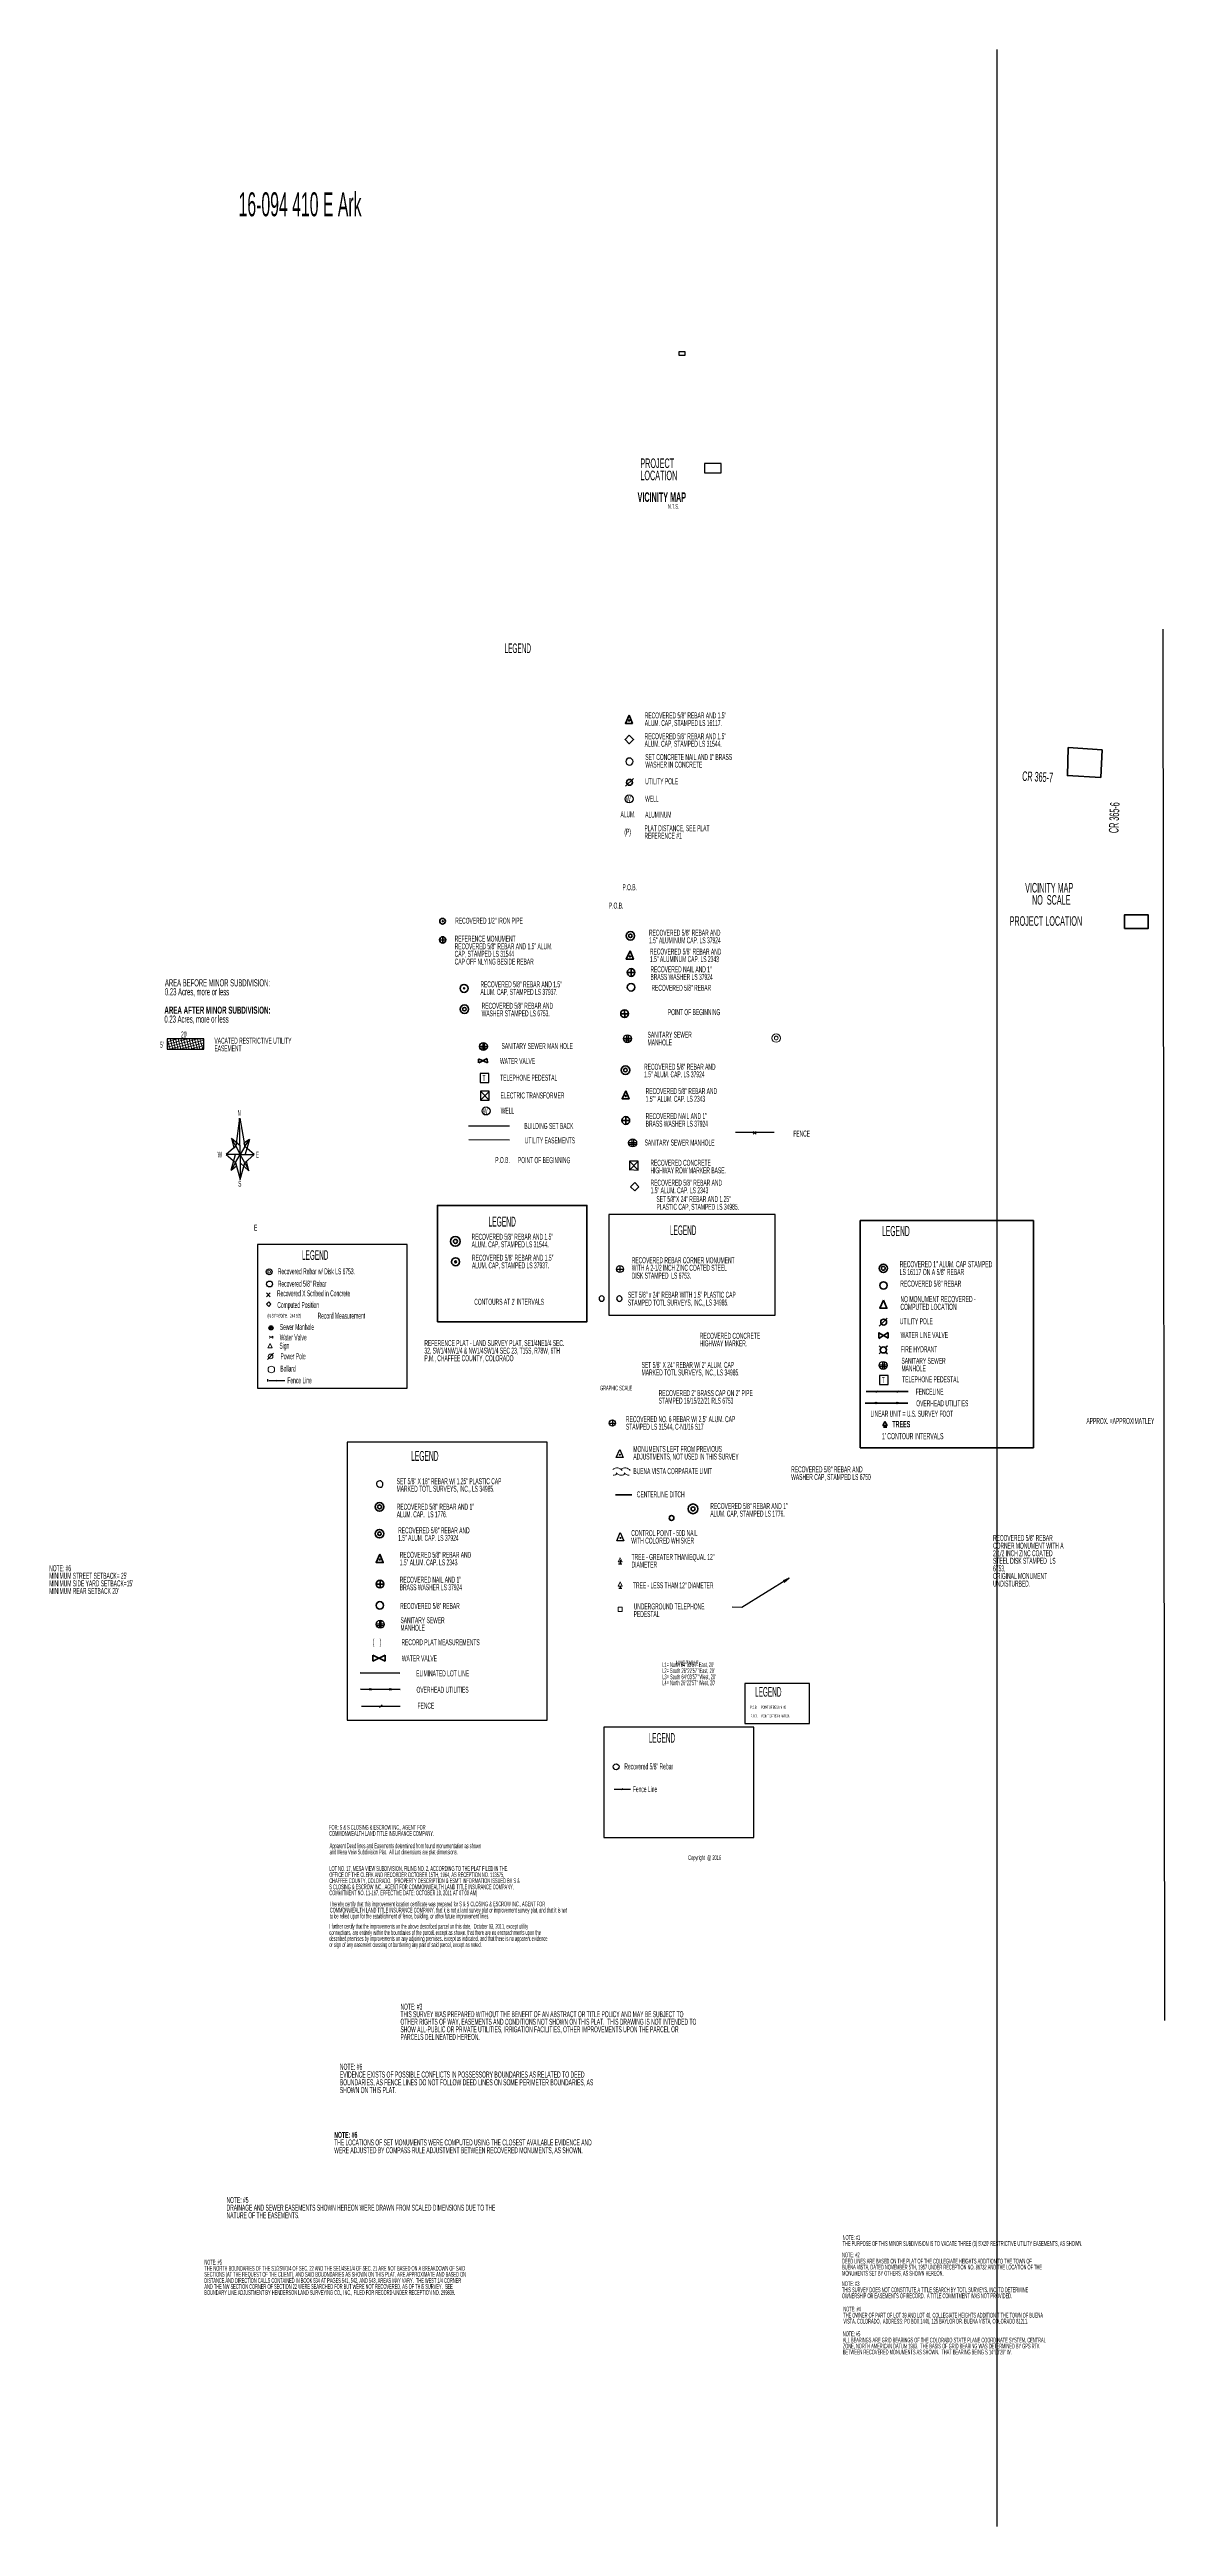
# Model space of a CAD drawing. Extents: x 2835785 to 2851632, y 1243954 to 1251877.
# Drawn here: x 2846935 to 2847568, y 1246358 to 1247764 of the extents above; entities that cross this region are included whole.
import ezdxf

# ---------------------------------------------------------------- set-up
doc = ezdxf.new("R2010")
doc.units = 0
doc.header["$MEASUREMENT"] = 0
for name, pattern in [('Dash Dot2', [173.037249, 43.259311, -38.933378, 8.651862, -38.933386, 43.259311]), ('Dash Dot4', [137.98113, 34.495282, -31.045752, 6.899056, -31.045758, 34.495282]), ('Dash Dot5', [169.612797, 42.403199, -38.162876, 8.480639, -38.162884, 42.403199]), ('Dash3', [138.430138, 46.143378, -46.143378, 46.143378, -3.43795e-06]), ('Fence Rail', [356.476398, 142.590557, -71.295284, 142.590557]), ('Fence Rail10', [655.763216, 262.305283, -131.152651, 262.305283]), ('Fence Rail12', [275.957473, 110.382988, -55.191498, 110.382988]), ('Fence Rail9', [275.958734, 110.383492, -55.19175, 110.383492]), ('Power Line', [362.853082, 145.141231, -72.570621, 145.141231]), ('Power Line3', [339.227889, 135.691154, -67.845582, 135.691154])]:
    doc.linetypes.add(name, pattern=pattern)
for name, color, linetype, true_color in [('A_PLAT_Measurment', 5, 'Continuous', 0x0000ff), ('Buildings', 5, 'Continuous', 0x0000ff), ('Layout', 5, 'Continuous', 0x0000ff), ('Lot_Line', 3, 'Continuous', 0x00ff00), ('Plat_Dimensions', 7, 'Continuous', 0xff8000), ('Points', 3, 'Continuous', 0x00ff00), ('Text', 5, 'Continuous', 0x0000ff)]:
    doc.layers.add(name, color=color, linetype=linetype, true_color=true_color)
doc.styles.add('Abadi MT Condensed Light', font='txt', dxfattribs={"width": 0.383758, "height": 4.186666})
doc.styles.add('Arial27', font='arialbd.ttf', dxfattribs={"width": 0.384047, "height": 4.513333})
doc.styles.add('Arial28', font='arialbd.ttf', dxfattribs={"width": 0.383842, "height": 4.311666})
doc.styles.add('Arial29', font='arialbd.ttf', dxfattribs={"width": 0.384021, "height": 5.173333})
doc.styles.add('Arial30', font='arialbd.ttf', dxfattribs={"width": 0.383816, "height": 6.9})
doc.styles.add('Banjoman Open Bold1', font='txt', dxfattribs={"width": 0.383939, "height": 17.246666})
doc.styles.add('Monotype Corsiva', font='MTCORSVA.TTF', dxfattribs={"width": 0.311947, "height": 8.105})
doc.styles.add('Monotype Corsiva1', font='MTCORSVA.TTF', dxfattribs={"width": 0.312135, "height": 7.993333})
doc.styles.add('Monotype Corsiva2', font='MTCORSVA.TTF', dxfattribs={"width": 0.311948, "height": 7.741667})

msp = doc.modelspace()

# ---------------------------------------------------------------- linework, layer by layer
at = {"layer": 'Layout', "color": 5, "linetype": 'ByBlock', "ltscale": 30, "true_color": 0x0000ff}
for p, q in [((2847473.1, 1247763.8), (2847473.1, 1246358)), ((2847043.6, 1247141.6), (2847038.5, 1247145.7)), ((2847043.3, 1247157.4), (2847046.2, 1247141.2)), ((2847048.8, 1247145.3), (2847046.3, 1247136.8)), ((2847041, 1247141.4), (2847035.6, 1247136.7)), ((2847038.4, 1247127.8), (2847040.8, 1247136.7)), ((2847040.9, 1247132.2), (2847043.5, 1247122.5)), ((2847048.4, 1247127.4), (2847043.5, 1247131.9)), ((2847046.1, 1247131.9), (2847051.4, 1247136.7)), ((2847059.1, 1247009.1), (2847059.1, 1247007.9)), ((2847259.2, 1246905.5), (2847259.1, 1246905.5)), ((2847259.2, 1246906.5), (2847259.2, 1246905.5)), ((2847259.2, 1246906.5), (2847259.2, 1246904.5)), ((2847258.3, 1246904.4), (2847260.1, 1246904.4)), ((2847258.4, 1246890.6), (2847260.2, 1246890.6)), ((2847259.3, 1246891.7), (2847259.2, 1246891.7)), ((2847259.3, 1246891.7), (2847259.3, 1246890.6)), ((2847259.3, 1246891.6), (2847259.3, 1246891.6)), ((2847355.2, 1246896.2), (2847328.2, 1246879.6)), ((2847355.2, 1246896.2), (2847351.8, 1246894.7)), ((2847355.2, 1246896.2), (2847352.3, 1246893.8)), ((2847328.2, 1246879.6), (2847322.7, 1246879.8))]:
    msp.add_line(p, q, dxfattribs=at)
at = {"layer": 'Layout', "color": 18, "linetype": 'ByBlock', "lineweight": 50, "ltscale": 30, "true_color": 0x000000}
for p, q in [((2847266.7, 1247350.1), (2847262.2, 1247345.7)), ((2847263.6, 1247240), (2847267.2, 1247240)), ((2847265.4, 1247241.8), (2847265.4, 1247238.2)), ((2847259.9, 1247216.6), (2847263.5, 1247216.6)), ((2847261.7, 1247218.3), (2847261.8, 1247214.8)), ((2847178.8, 1247191), (2847184, 1247188.8)), ((2847178.8, 1247188.8), (2847178.8, 1247190.9)), ((2847183.8, 1247191.1), (2847178.9, 1247188.7)), ((2847183.9, 1247188.7), (2847183.8, 1247191)), ((2847262.5, 1247157.7), (2847262.5, 1247154.2)), ((2847260.7, 1247156), (2847264.3, 1247156)), ((2847410.8, 1247043.8), (2847406.3, 1247039.3)), ((2847407, 1247027.4), (2847406.3, 1247028.1)), ((2847407, 1247027.4), (2847406.3, 1247028.1)), ((2847407, 1247024.3), (2847406.3, 1247023.5)), ((2847410.1, 1247027.4), (2847410.9, 1247028.1)), ((2847410.1, 1247024.3), (2847410.9, 1247023.5)), ((2847121.1, 1246892.9), (2847124.7, 1246892.9)), ((2847122.9, 1246894.6), (2847122.9, 1246891.1)), ((2847118.8, 1246852.6), (2847125.9, 1246849.1)), ((2847125.9, 1246852.6), (2847118.8, 1246849.1)), ((2847118.8, 1246849.1), (2847118.8, 1246852.5)), ((2847125.9, 1246849.1), (2847125.9, 1246852.6))]:
    msp.add_line(p, q, dxfattribs=at)
at = {"layer": 'Layout', "color": 18, "linetype": 'ByBlock', "lineweight": 40, "ltscale": 30, "true_color": 0x000000}
for p, q in [((2847156.7, 1247258.5), (2847160.3, 1247258.4)), ((2847158.5, 1247260.2), (2847158.5, 1247256.6))]:
    msp.add_line(p, q, dxfattribs=at)
at = {"layer": 'Layout', "color": 18, "linetype": 'ByBlock', "lineweight": 25, "ltscale": 30, "true_color": 0x000000}
for p, q in [((2847181.2, 1247200.2), (2847181.2, 1247195.7)), ((2847182.1, 1247200.2), (2847182.1, 1247195.8)), ((2847261.1, 1247202.7), (2847265.5, 1247202.7)), ((2847261.1, 1247201.7), (2847265.4, 1247201.7)), ((2847262.9, 1247204.6), (2847262.9, 1247200.1)), ((2847263.7, 1247204.6), (2847263.7, 1247200.2)), ((2847179.4, 1247198.2), (2847183.8, 1247198.2)), ((2847179.4, 1247197.3), (2847183.8, 1247197.3)), ((2847184.9, 1247172.5), (2847180, 1247167.5)), ((2847180.1, 1247172.5), (2847184.9, 1247167.5)), ((2847264.1, 1247143.6), (2847268.5, 1247143.6)), ((2847265.9, 1247145.5), (2847265.9, 1247141.1)), ((2847266.7, 1247145.5), (2847266.7, 1247141.1)), ((2847264.1, 1247142.6), (2847268.4, 1247142.6)), ((2847269.4, 1247132.9), (2847264.5, 1247127.9)), ((2847264.6, 1247133), (2847269.4, 1247127.9)), ((2847259, 1247073.6), (2847259, 1247069.8)), ((2847257.1, 1247071.7), (2847261, 1247071.7)), ((2847060, 1247038.8), (2847062.1, 1247038.8)), ((2847060, 1247037.8), (2847062.1, 1247037.8)), ((2847060.7, 1247039.4), (2847060.6, 1247037.3)), ((2847061.5, 1247039.4), (2847061.5, 1247037.2)), ((2847406.3, 1247017.3), (2847410.7, 1247017.3)), ((2847408.1, 1247019.3), (2847408.1, 1247014.8)), ((2847409, 1247019.2), (2847409, 1247014.8)), ((2847406.3, 1247016.3), (2847410.6, 1247016.3)), ((2847253, 1246984.3), (2847256.7, 1246984.3)), ((2847254.8, 1246986.1), (2847254.9, 1246982.5)), ((2847120.8, 1246870.4), (2847125.2, 1246870.4)), ((2847120.8, 1246869.4), (2847125.1, 1246869.4)), ((2847122.6, 1246872.3), (2847122.6, 1246867.8)), ((2847123.4, 1246872.3), (2847123.4, 1246867.9))]:
    msp.add_line(p, q, dxfattribs=at)
at = {"layer": 'Layout', "color": 5, "linetype": 'ByBlock', "lineweight": 25, "true_color": 0x0000ff}
for p, q in [((2847346.6, 1247149.1), (2847324.6, 1247149.1)), ((2847336.4, 1247149.8), (2847334.8, 1247148.3)), ((2847336.4, 1247148.3), (2847334.8, 1247149.8)), ((2847064.6, 1247008.6), (2847063.9, 1247008)), ((2847124.1, 1246824.3), (2847122.6, 1246822.8)), ((2847260.7, 1246776.7), (2847260, 1246776.1))]:
    msp.add_line(p, q, dxfattribs=at)
at = {"layer": 'Layout', "color": 18, "linetype": 'ByBlock', "lineweight": 0, "ltscale": 30, "true_color": 0x000000}
for p, q in [((2847058.4, 1247058.2), (2847060.6, 1247056)), ((2847060.6, 1247058.2), (2847058.4, 1247056)), ((2847059.9, 1247033.6), (2847062.1, 1247032.4)), ((2847062.1, 1247033.6), (2847059.9, 1247032.4)), ((2847062.1, 1247032.4), (2847062.1, 1247033.6)), ((2847062.5, 1247023.9), (2847059, 1247020.3)), ((2847258.1, 1246879.7), (2847260.4, 1246879.7)), ((2847258.1, 1246879.7), (2847258.1, 1246877.3)), ((2847258.1, 1246877.3), (2847260.4, 1246877.3)), ((2847260.4, 1246879.7), (2847260.4, 1246877.3))]:
    msp.add_line(p, q, dxfattribs=at)
at = {"layer": 'Layout', "color": 5, "linetype": 'ByBlock', "lineweight": 50, "ltscale": 30, "true_color": 0x0000ff}
for p, q in [((2847411.3, 1247035.6), (2847406, 1247032.3)), ((2847406, 1247032.4), (2847406, 1247035.6)), ((2847406, 1247035.5), (2847411.3, 1247032.5)), ((2847411.3, 1247032.4), (2847411.3, 1247035.6)), ((2847408.7, 1246981.9), (2847410.5, 1246981.9)), ((2847409.6, 1246983), (2847409.6, 1246983)), ((2847409.6, 1246982.9), (2847409.6, 1246982.9)), ((2847409.6, 1246982.9), (2847409.6, 1246981.9))]:
    msp.add_line(p, q, dxfattribs=at)
at = {"layer": 'Layout', "color": 5, "linetype": 'ByBlock', "lineweight": 50, "true_color": 0x0000ff}
for p, q in [((2847404.3, 1246995.1), (2847403.7, 1246996.1)), ((2847404.4, 1247001.7), (2847405.3, 1247002.5)), ((2847404.5, 1246995.1), (2847405.1, 1246996.1)), ((2847416.4, 1246995.1), (2847415.8, 1246996.1)), ((2847416.3, 1247001.7), (2847417.2, 1247002.5)), ((2847416.5, 1246995.1), (2847417.2, 1246996.1)), ((2847117.4, 1246832.7), (2847116.8, 1246833.7)), ((2847117.5, 1246832.7), (2847118.1, 1246833.7)), ((2847128.7, 1246832.6), (2847128.1, 1246833.6)), ((2847128.8, 1246832.6), (2847129.4, 1246833.6))]:
    msp.add_line(p, q, dxfattribs=at)
at = {"layer": 'Layout', "color": 5, "linetype": 'ByBlock', "ltscale": 30, "true_color": 0x0000ff}
for points in [[(2847292.6, 1247590.4), (2847296.1, 1247590.4), (2847296.1, 1247592.2), (2847292.6, 1247592.2), (2847292.6, 1247590.4)], [(2847307, 1247523.6), (2847316.6, 1247523.6), (2847316.6, 1247528.8), (2847307, 1247528.8), (2847307, 1247523.6)], [(2847002.1, 1247196.4), (2847022.9, 1247196.4), (2847022.9, 1247202.3), (2847002.1, 1247202.3), (2847002.1, 1247196.4)]]:
    msp.add_lwpolyline(points, dxfattribs=at)
at = {"layer": 'Layout', "color": 18, "linetype": 'ByBlock', "lineweight": 50, "ltscale": 30, "true_color": 0x000000}
for points in [[(2847264.3, 1247386), (2847266.2, 1247381.4), (2847262.2, 1247381.4), (2847264.3, 1247386)], [(2847264.4, 1247374.6), (2847262, 1247372.2), (2847264.4, 1247369.8), (2847266.8, 1247372.2), (2847264.4, 1247374.6)], [(2847264.8, 1247252.2), (2847266.7, 1247247.5), (2847262.7, 1247247.5), (2847264.8, 1247252.2)], [(2847262.4, 1247172.9), (2847264.3, 1247168.3), (2847260.3, 1247168.3), (2847262.4, 1247172.9)], [(2847408.7, 1247054.1), (2847410.6, 1247049.4), (2847406.6, 1247049.5), (2847408.7, 1247054.1)], [(2847409.5, 1246985.2), (2847410.7, 1246982.9), (2847408.4, 1246982.9), (2847409.5, 1246985.2)], [(2847122.8, 1246909.8), (2847124.7, 1246905.1), (2847120.7, 1246905.2), (2847122.8, 1246909.8)]]:
    msp.add_lwpolyline(points, dxfattribs=at)
at = {"layer": 'Layout', "color": 5, "linetype": 'ByBlock', "lineweight": 120, "ltscale": 30, "true_color": 0x0000ff}
msp.add_lwpolyline([(2847545.5, 1247264.9), (2847558.9, 1247264.9), (2847558.9, 1247272.8), (2847545.5, 1247272.8), (2847545.5, 1247264.9)], dxfattribs=at)
at = {"layer": 'Layout', "color": 5, "linetype": 'ByBlock', "lineweight": 0, "ltscale": 30, "true_color": 0x0000ff}
for points in [[(2847002.1, 1247202.3), (2847002.1, 1247202.3)], [(2847002.1, 1247200.7), (2847007.9, 1247202.3)], [(2847002.1, 1247199.2), (2847013.7, 1247202.3)], [(2847002.1, 1247197.6), (2847019.5, 1247202.3)], [(2847002.1, 1247202.2), (2847003.7, 1247196.4)], [(2847003.4, 1247196.4), (2847022.9, 1247201.6)], [(2847003.7, 1247202.3), (2847005.2, 1247196.4)], [(2847005.2, 1247202.3), (2847006.8, 1247196.4)], [(2847006.8, 1247202.3), (2847008.3, 1247196.4)], [(2847008.3, 1247202.3), (2847009.9, 1247196.4)], [(2847009.2, 1247196.4), (2847022.9, 1247200.1)], [(2847009.9, 1247202.3), (2847011.4, 1247196.4)], [(2847011.4, 1247202.3), (2847013, 1247196.4)], [(2847013, 1247202.3), (2847014.5, 1247196.4)], [(2847014.5, 1247202.3), (2847016.1, 1247196.4)], [(2847016.1, 1247202.3), (2847017.6, 1247196.4)], [(2847017.6, 1247202.3), (2847019.2, 1247196.4)], [(2847019.2, 1247202.3), (2847020.7, 1247196.4)], [(2847020.7, 1247202.3), (2847022.3, 1247196.4)], [(2847022.3, 1247202.3), (2847022.9, 1247200)], [(2847002.1, 1247196.4), (2847002.1, 1247196.4)], [(2847015, 1247196.4), (2847022.9, 1247198.5)], [(2847020.8, 1247196.4), (2847022.9, 1247197)]]:
    msp.add_lwpolyline(points, dxfattribs=at)
at = {"layer": 'Layout', "color": 18, "linetype": 'ByBlock', "lineweight": 25, "ltscale": 30, "true_color": 0x000000}
for points in [[(2847179.8, 1247182.7), (2847179.7, 1247177.6), (2847184.6, 1247177.6), (2847184.6, 1247182.7), (2847179.8, 1247182.7)], [(2847180, 1247172.6), (2847180, 1247167.6), (2847184.8, 1247167.5), (2847184.8, 1247172.6), (2847180, 1247172.6)], [(2847264.6, 1247133), (2847264.5, 1247128.1), (2847269.4, 1247127.9), (2847269.4, 1247133), (2847264.6, 1247133)], [(2847267.5, 1247120.8), (2847265.1, 1247118.4), (2847267.5, 1247116), (2847269.9, 1247118.4), (2847267.5, 1247120.8)], [(2847406.4, 1247011.3), (2847406.4, 1247006.2), (2847411.3, 1247006.2), (2847411.3, 1247011.3), (2847406.4, 1247011.3)], [(2847259, 1246969.3), (2847260.9, 1246964.7), (2847256.9, 1246964.7), (2847259, 1246969.3)], [(2847259.3, 1246922.1), (2847261.3, 1246917.5), (2847257.3, 1246917.5), (2847259.3, 1246922.1)]]:
    msp.add_lwpolyline(points, dxfattribs=at)
at = {"layer": 'Layout', "color": 5, "linetype": 'Dash Dot2', "lineweight": 30, "ltscale": 30, "true_color": 0x0000ff}
msp.add_lwpolyline([(2847173.2, 1247153), (2847196.3, 1247152.9)], dxfattribs=at)
at = {"layer": 'Layout', "color": 5, "linetype": 'Dash3', "lineweight": 30, "ltscale": 30, "true_color": 0x0000ff}
msp.add_lwpolyline([(2847173.3, 1247145.2), (2847196.4, 1247145.1)], dxfattribs=at)
at = {"layer": 'Layout', "color": 5, "linetype": 'ByBlock', "lineweight": 80, "ltscale": 30, "true_color": 0x0000ff}
msp.add_lwpolyline([(2847155.5, 1247041.8), (2847240.3, 1247041.8), (2847240.3, 1247107.8), (2847155.5, 1247107.8), (2847155.5, 1247041.8)], dxfattribs=at)
at = {"layer": 'Layout', "color": 5, "linetype": 'ByBlock', "lineweight": 25, "ltscale": 30, "true_color": 0x0000ff}
for points in [[(2847252.8, 1247045.6), (2847347.2, 1247045.6), (2847347.2, 1247102.7), (2847252.8, 1247102.7), (2847252.8, 1247045.6)], [(2847053.3, 1247004.1), (2847138.3, 1247004.1), (2847138.3, 1247085.7), (2847053.3, 1247085.7), (2847053.3, 1247004.1)], [(2847104.2, 1246815.7), (2847217.7, 1246815.7), (2847217.7, 1246973.5), (2847104.2, 1246973.5), (2847104.2, 1246815.7)], [(2847329.9, 1246813.8), (2847366.6, 1246813.8), (2847366.6, 1246836.5), (2847329.9, 1246836.5), (2847329.9, 1246813.8)], [(2847250, 1246749.1), (2847335, 1246749.1), (2847335, 1246811.7), (2847250, 1246811.7), (2847250, 1246749.1)]]:
    msp.add_lwpolyline(points, dxfattribs=at)
at = {"layer": 'Layout', "color": 5, "linetype": 'ByBlock', "lineweight": 50, "ltscale": 30, "true_color": 0x0000ff}
msp.add_lwpolyline([(2847395.5, 1246970.3), (2847493.8, 1246970.3), (2847493.8, 1247099.2), (2847395.5, 1247099.2), (2847395.5, 1246970.3)], dxfattribs=at)
at = {"layer": 'Layout', "color": 18, "linetype": 'ByBlock', "lineweight": 0, "ltscale": 30, "true_color": 0x000000}
for points in [[(2847059.7, 1247053), (2847058.5, 1247051.8), (2847059.7, 1247050.5), (2847061, 1247051.8), (2847059.7, 1247053)], [(2847060.5, 1247029.5), (2847059.3, 1247027), (2847061.7, 1247027), (2847060.5, 1247029.5)], [(2847259.2, 1246907.8), (2847260.3, 1246905.5), (2847258, 1246905.5), (2847259.2, 1246907.8)], [(2847258.6, 1246907.8), (2847258.6, 1246907.8), (2847258.6, 1246907.8), (2847258.6, 1246907.8)], [(2847259.3, 1246894.1), (2847260.4, 1246891.8), (2847258.1, 1246891.8), (2847259.3, 1246894.1)], [(2847259.9, 1246904.1), (2847259.9, 1246904.1), (2847259.9, 1246904.1), (2847259.9, 1246904.1)]]:
    msp.add_lwpolyline(points, dxfattribs=at)
at = {"layer": 'Layout', "color": 5, "linetype": 'Fence Rail12', "lineweight": 25, "ltscale": 30, "true_color": 0x0000ff}
msp.add_lwpolyline([(2847068.8, 1247008.3), (2847059.7, 1247008.3)], dxfattribs=at)
at = {"layer": 'Layout', "color": 5, "linetype": 'Power Line', "lineweight": 50, "ltscale": 30, "true_color": 0x0000ff}
msp.add_lwpolyline([(2847398.3, 1246995.6), (2847422.5, 1246995.6)], dxfattribs=at)
at = {"layer": 'Layout', "color": 5, "linetype": 'Fence Rail', "lineweight": 50, "ltscale": 30, "true_color": 0x0000ff}
msp.add_lwpolyline([(2847398.9, 1247002.1), (2847422.7, 1247002.1)], dxfattribs=at)
at = {"layer": 'Layout', "color": 5, "linetype": 'Dash Dot4', "lineweight": 50, "ltscale": 30, "true_color": 0x0000ff}
msp.add_lwpolyline([(2847265.8, 1246943.6), (2847256.6, 1246943.6)], dxfattribs=at)
at = {"layer": 'Layout', "color": 5, "linetype": 'Dash Dot5', "lineweight": 50, "ltscale": 30, "true_color": 0x0000ff}
msp.add_lwpolyline([(2847111.6, 1246842.5), (2847134.2, 1246842.4)], dxfattribs=at)
at = {"layer": 'Layout', "color": 5, "linetype": 'Power Line3', "lineweight": 50, "ltscale": 30, "true_color": 0x0000ff}
msp.add_lwpolyline([(2847111.8, 1246833.2), (2847134.4, 1246833.1)], dxfattribs=at)
at = {"layer": 'Layout', "color": 5, "linetype": 'Fence Rail10', "lineweight": 25, "ltscale": 30, "true_color": 0x0000ff}
msp.add_lwpolyline([(2847134.3, 1246823.5), (2847112.4, 1246823.5)], dxfattribs=at)
at = {"layer": 'Layout', "color": 5, "linetype": 'Fence Rail9', "lineweight": 25, "ltscale": 30, "true_color": 0x0000ff}
msp.add_lwpolyline([(2847265, 1246776.4), (2847255.8, 1246776.4)], dxfattribs=at)
at = {"layer": 'Layout', "color": 5, "linetype": 'ByBlock', "lineweight": 50, "ltscale": 30, "true_color": 0x0000ff}
for centre, radius in [((2847264.3, 1247383), 0.3), ((2847264.8, 1247249.1), 0.3), ((2847170.6, 1247231), 0.313), ((2847262.4, 1247169.9), 0.3), ((2847165.8, 1247075.8), 0.506), ((2847122.8, 1246906.8), 0.3)]:
    msp.add_circle(centre, radius, dxfattribs=at)
at = {"layer": 'Layout', "color": 18, "linetype": 'ByBlock', "lineweight": 25, "ltscale": 30, "true_color": 0x000000}
for centre, radius in [((2847264.3, 1247338.5), 2.27), ((2847181.6, 1247198), 2.27), ((2847263.3, 1247202.4), 2.27), ((2847183.1, 1247161.4), 2.27), ((2847266.3, 1247143.3), 2.27), ((2847259.1, 1247071.7), 1.95), ((2847060, 1247070.1), 1.66), ((2847061, 1247038.3), 1.2), ((2847408.5, 1247017), 2.27), ((2847254.8, 1246984.3), 1.8), ((2847123, 1246870.1), 2.27)]:
    msp.add_circle(centre, radius, dxfattribs=at)
at = {"layer": 'Layout', "color": 18, "linetype": 'ByBlock', "lineweight": 50, "ltscale": 30, "true_color": 0x000000}
for centre, radius in [((2847264.5, 1247347.9), 1.67), ((2847265.4, 1247240), 2.19), ((2847170.6, 1247231), 2.26), ((2847261.7, 1247216.6), 2.19), ((2847262.4, 1247156), 2.19), ((2847165.7, 1247087.4), 1.13), ((2847165.8, 1247075.8), 2.26), ((2847408.6, 1247072.1), 2.4), ((2847408.7, 1247062.4), 2.1), ((2847408.6, 1247072.1), 1.07), ((2847408.8, 1247041.6), 1.67), ((2847408.6, 1247025.8), 1.73), ((2847122.6, 1246936.7), 1.13), ((2847300.6, 1246935.6), 1.13), ((2847122.9, 1246892.9), 2.19)]:
    msp.add_circle(centre, radius, dxfattribs=at)
at = {"layer": 'Layout', "color": 18, "linetype": 'ByBlock', "lineweight": 40, "ltscale": 30, "true_color": 0x000000}
for centre, radius in [((2847158.4, 1247269.1), 1.59), ((2847158.5, 1247258.5), 1.79), ((2847158.5, 1247269.1), 0.284), ((2847265, 1247260.8), 2.41), ((2847265, 1247260.8), 1.01), ((2847265.4, 1247231.6), 2.12), ((2847170.8, 1247219.2), 2.41), ((2847170.8, 1247219.2), 1.01), ((2847262.2, 1247184.6), 2.41), ((2847262.2, 1247184.6), 1.01), ((2847165.7, 1247087.4), 2.76), ((2847122.6, 1246936.7), 2.44), ((2847300.6, 1246935.6), 2.76), ((2847122.6, 1246921.5), 2.41), ((2847122.6, 1246921.5), 1.01), ((2847288.4, 1246930.4), 1.34), ((2847122.8, 1246880.8), 2.12)]:
    msp.add_circle(centre, radius, dxfattribs=at)
at = {"layer": 'Layout', "color": 18, "linetype": 'ByBlock', "lineweight": 0, "ltscale": 30, "true_color": 0x000000}
for centre, radius in [((2847347.8, 1247202.8), 2.4), ((2847347.8, 1247202.8), 1.07), ((2847060, 1247070.1), 0.743), ((2847060.8, 1247022.1), 1.34), ((2847061.2, 1247014.7), 1.88)]:
    msp.add_circle(centre, radius, dxfattribs=at)
at = {"layer": 'Layout', "color": 5, "linetype": 'ByBlock', "ltscale": 30, "true_color": 0x0000ff}
for centre, radius in [((2847060.2, 1247063.2), 1.67), ((2847259, 1246966.3), 0.3), ((2847259.4, 1246919.1), 0.3), ((2847256.9, 1246789.2), 1.67)]:
    msp.add_circle(centre, radius, dxfattribs=at)
for centre, radius, start, end in [((2847264.5, 1247359.7), 2.01, 90.0001, 180.0001), ((2847264.5, 1247359.7), 2.01, 179.9998, 269.9999), ((2847264.5, 1247359.7), 2.01, 0, 90), ((2847264.5, 1247359.7), 2.01, 270.0001, 0.0001), ((2847248.7, 1247054.9), 1.5, 90.0001, 180.0001), ((2847248.7, 1247054.9), 1.5, 179.9998, 269.9999), ((2847248.7, 1247054.9), 1.5, 0, 90), ((2847248.7, 1247054.9), 1.5, 270.0001, 0.0001), ((2847258.8, 1247054.9), 1.55, 91.9992, 179.845), ((2847258.7, 1247054.9), 1.52, 179.0779, 269.0779), ((2847258.8, 1247054.9), 1.52, 358.8047, 92.4161), ((2847258.7, 1247054.9), 1.56, 268.7785, 359.238), ((2847122.7, 1246949.7), 1.84, 89.7997, 188.1581), ((2847122.7, 1246949.8), 1.83, 188.0234, 271.9676), ((2847122.7, 1246949.7), 1.84, 359.5846, 90.1232), ((2847123, 1246949.4), 1.53, 262.1058, 9.8854)]:
    msp.add_arc(centre, radius, start, end, dxfattribs=at)
at = {"layer": 'Layout', "color": 5, "linetype": 'ByBlock', "lineweight": 9, "true_color": 0x0000ff}
for centre, start, end in [((2847257.5, 1246955.4), 34.9903, 134.9903), ((2847255.2, 1246958.1), 269.9903, 314.9903), ((2847259.8, 1246958.1), 214.9903, 269.9903), ((2847262.1, 1246955.4), 34.9903, 134.9903), ((2847259.8, 1246958.1), 269.9903, 314.9903), ((2847264.4, 1246958.1), 214.9903, 269.9903)]:
    msp.add_arc(centre, 3.45, start, end, dxfattribs=at)
at = {"layer": 'Lot_Line', "color": 3, "linetype": 'ByBlock', "ltscale": 30, "true_color": 0x00ff00}
msp.add_line((2847567.2, 1247434.8), (2847568.2, 1246645.2), dxfattribs=at)
for points in [[(2847041, 1247141.4), (2847038.5, 1247145.7), (2847039.9, 1247140.4), (2847039.9, 1247140.4), (2847041, 1247141.4)], [(2847043.5, 1247136.7), (2847043.2, 1247157.4), (2847041, 1247141.4), (2847041, 1247141.4), (2847043.5, 1247136.7)], [(2847046.2, 1247141.2), (2847048.8, 1247145.3), (2847045.6, 1247143.1), (2847046.2, 1247141.2), (2847046.2, 1247141.2)], [(2847043.5, 1247136.7), (2847035.6, 1247136.7), (2847040.9, 1247132.1), (2847040.9, 1247132.1), (2847043.5, 1247136.7)], [(2847040.9, 1247132.1), (2847038.4, 1247127.8), (2847041.4, 1247130.2), (2847040.9, 1247132.1), (2847040.9, 1247132.1)], [(2847043.5, 1247136.7), (2847051.4, 1247136.7), (2847046.1, 1247141.3), (2847046.2, 1247141.3), (2847043.5, 1247136.7)], [(2847043.5, 1247136.7), (2847043.5, 1247122.6), (2847046.1, 1247132), (2847046.1, 1247131.9), (2847043.5, 1247136.7)], [(2847046.1, 1247131.9), (2847048.4, 1247127.4), (2847047.1, 1247132.9), (2847046.1, 1247131.9), (2847046.1, 1247131.9)]]:
    msp.add_lwpolyline(points, dxfattribs=at)
at = {"layer": 'Text', "color": 5, "linetype": 'ByBlock', "lineweight": 200, "ltscale": 30, "true_color": 0x0000ff}
for p, q in [((2847513.5, 1247367.6), (2847513.1, 1247351.6)), ((2847532.8, 1247366.4), (2847513.5, 1247367.6)), ((2847532.1, 1247350.6), (2847532.8, 1247366.4)), ((2847512.9, 1247351.8), (2847532.1, 1247350.6))]:
    msp.add_line(p, q, dxfattribs=at)

# ---------------------------------------------------------------- texts
at = {"layer": 'A_PLAT_Measurment', "width": 0.493735}
msp.add_text('E', height=3.39, dxfattribs=at).set_placement((2847051.4, 1247093.4))
at = {"layer": 'Buildings', "width": 0.493735}
for s, height, p in [('TREE - GREATER THAN/EQUAL 12" ', 3.395, (2847265.7, 1246906.6)), ('DIAMETER', 3.39, (2847265.7, 1246902.3)), ('TREE - LESS THAN 12" DIAMETER', 3.395, (2847266.5, 1246890.5))]:
    msp.add_text(s, height=height, dxfattribs=at).set_placement(p)
at = {"layer": 'Layout'}
for s, height, width, p in [('PROJECT ', 5.43, 0.493846, (2847270.7, 1247526.3)), ('LOCATION', 5.43, 0.493846, (2847270.7, 1247519.4)), ('N.T.S.', 2.71, 0.494403, (2847286.3, 1247503.2)), ('LEGEND', 5.45, 0.400365, (2847193.6, 1247421.3)), ('ALUM. CAP, STAMPED LS 16117.', 3.395, 0.493735, (2847273.2, 1247379.9)), ('RECOVERED 5/8" REBAR AND 1.5" ', 3.395, 0.493735, (2847273.2, 1247384.2)), ('ALUM. CAP, STAMPED LS 31544.', 3.395, 0.493735, (2847273.1, 1247368.1)), ('RECOVERED 5/8" REBAR AND 1.5" ', 3.395, 0.493735, (2847273.1, 1247372.4)), ('WASHER IN CONCRETE', 3.395, 0.493735, (2847273.5, 1247356.3)), ('SET CONCRETE NAIL AND 1" BRASS ', 3.395, 0.493735, (2847273.5, 1247360.6)), ('UTILITY POLE', 3.395, 0.493735, (2847273.4, 1247346.8)), ('ALUM.', 3.39, 0.493735, (2847259.4, 1247328.1)), ('W', 3.39, 0.493735, (2847262.5, 1247336.7)), ('WELL', 3.39, 0.493735, (2847273.4, 1247336.9)), ('ALUMINUM', 3.39, 0.493735, (2847273.4, 1247327.9)), ('(P)', 3.39, 0.493735, (2847261.6, 1247318.2)), ('PLAT DISTANCE, SEE PLAT ', 3.395, 0.493735, (2847273, 1247320.2)), ('REFERENCE #1', 3.395, 0.493735, (2847273, 1247315.9)), ('P.O.B.', 3.39, 0.493735, (2847260.5, 1247286.7)), ('VICINITY MAP', 5.432, 0.493846, (2847489.1, 1247285.4)), ('RECOVERED 1/2" IRON PIPE', 3.395, 0.493735, (2847165.6, 1247267.7)), ('P.O.B.', 3.39, 0.493735, (2847252.8, 1247276.3)), ('PROJECT LOCATION', 5.432, 0.493846, (2847480.3, 1247266.5)), ('NO  SCALE', 5.43, 0.493846, (2847493, 1247278.5)), ('REFERENCE MONUMENT', 3.395, 0.493735, (2847165.3, 1247257.5)), ('RECOVERED 5/8" REBAR AND 1.5" ALUM. ', 3.395, 0.493735, (2847165.3, 1247253.2)), ('RECOVERED 5/8" REBAR AND ', 3.395, 0.493735, (2847275.6, 1247260.9)), ('1.5" ALUMINUM CAP. LS 37924', 3.395, 0.493735, (2847275.6, 1247256.6)), ('CAP, STAMPED LS 31544', 3.395, 0.493735, (2847165.3, 1247248.9)), ('CAP OFF NLYING BESIDE REBAR', 3.395, 0.493735, (2847165.3, 1247244.5)), ('RECOVERED 5/8" REBAR AND ', 3.395, 0.493735, (2847276.1, 1247250.2)), ('1.5" ALUMINUM CAP. LS 2343', 3.395, 0.493735, (2847276.1, 1247245.9)), ('RECOVERED NAIL AND 1" ', 3.395, 0.493735, (2847276.4, 1247240.1)), ('AREA BEFORE MINOR SUBDIVISION:', 4.073, 0.494032, (2847000.8, 1247232.1)), ('0.23 Acres, more or less', 4.073, 0.494032, (2847000.8, 1247227)), ('ALUM. CAP, STAMPED LS 37937.', 3.395, 0.493735, (2847179.9, 1247227.3)), ('RECOVERED 5/8" REBAR AND 1.5" ', 3.395, 0.493735, (2847179.9, 1247231.6)), ('BRASS WASHER LS 37924', 3.395, 0.493735, (2847276.4, 1247235.8)), ('RECOVERED 5/8" REBAR  ', 3.395, 0.493735, (2847277, 1247229.6)), ('0.23 Acres, more or less', 4.073, 0.494032, (2847000.5, 1247211.5)), ('WASHER STAMPED LS 6753.', 3.395, 0.493735, (2847180.6, 1247215.1)), ('RECOVERED 5/8" REBAR AND ', 3.395, 0.493735, (2847180.6, 1247219.4)), ('POINT OF BEGINNING', 3.395, 0.493735, (2847286.3, 1247215.8)), ("5'", 3.39, 0.493735, (2846998, 1247197.3)), ("20'", 3.39, 0.493735, (2847009.9, 1247203.1)), ('VACATED RESTRICTIVE UTILITY ', 3.395, 0.493735, (2847028.9, 1247199.6)), ('SANITARY SEWER MAN HOLE', 3.395, 0.493735, (2847191.9, 1247196.6)), ('SANITARY SEWER ', 3.395, 0.493735, (2847274.8, 1247203)), ('MANHOLE', 3.39, 0.493735, (2847274.8, 1247198.6)), ('EASEMENT', 3.39, 0.493735, (2847028.9, 1247195.3)), ('WATER VALVE', 3.395, 0.493735, (2847191, 1247188)), ('RECOVERED 5/8" REBAR AND ', 3.395, 0.493735, (2847272.8, 1247184.8)), ('T', 3.39, 0.493735, (2847181.1, 1247178.4)), ('TELEPHONE PEDESTAL', 3.395, 0.493735, (2847191.1, 1247178.6)), ('ELECTRIC TRANSFORMER', 3.395, 0.493735, (2847191.3, 1247168.5)), ('1.5" ALUM. CAP. LS 37924', 3.395, 0.493735, (2847272.8, 1247180.5)), ('RECOVERED 5/8" REBAR AND ', 3.395, 0.493735, (2847273.7, 1247171)), ('W', 3.39, 0.493735, (2847181.3, 1247159.6)), ('WELL', 3.39, 0.493735, (2847191.4, 1247159.8)), ('1.5"" ALUM. CAP. LS 2343', 3.395, 0.493735, (2847273.7, 1247166.6)), ('RECOVERED NAIL AND 1" ', 3.395, 0.493735, (2847273.7, 1247156.8)), ('BUILDING SET BACK', 3.395, 0.493735, (2847204.8, 1247151.2)), ('UTILITY EASEMENTS', 3.395, 0.493735, (2847205.1, 1247143)), ('SANITARY SEWER MANHOLE', 3.395, 0.493735, (2847273.1, 1247141.8)), ('BRASS WASHER LS 37924', 3.395, 0.493735, (2847273.7, 1247152.5)), ('FENCE', 3.39, 0.493735, (2847357.5, 1247146.9)), ('RECOVERED CONCRETE ', 3.395, 0.493735, (2847276.4, 1247130.3)), ('HIGHWAY ROW MARKER BASE.', 3.395, 0.493735, (2847276.4, 1247126)), ('RECOVERED 5/8" REBAR AND ', 3.395, 0.493735, (2847276.5, 1247119)), ('1.5" ALUM. CAP. LS 2343', 3.395, 0.493735, (2847276.5, 1247114.7)), ('LEGEND', 5.63, 0.40061, (2847184.5, 1247095.8)), ('SET 5/8"X 24" REBAR AND 1.25" ', 3.395, 0.493735, (2847279.8, 1247109.7)), ('PLASTIC CAP, STAMPED LS 34985.', 3.395, 0.493735, (2847279.8, 1247105.3)), ('ALUM. CAP, STAMPED LS 31544.', 3.395, 0.493735, (2847174.9, 1247084)), ('RECOVERED 5/8" REBAR AND 1.5" ', 3.395, 0.493735, (2847174.9, 1247088.3)), ('LEGEND', 5.45, 0.400365, (2847287.5, 1247091)), ('LEGEND', 5.45, 0.400365, (2847078.6, 1247076.9)), ('ALUM. CAP, STAMPED LS 37937.', 3.395, 0.493735, (2847175.1, 1247072.1)), ('RECOVERED 5/8" REBAR AND 1.5" ', 3.395, 0.493735, (2847175.1, 1247076.4)), ('WITH A 2-1/2 INCH ZINC COATED STEEL ', 3.395, 0.493735, (2847265.8, 1247070.7)), ('RECOVERED REBAR CORNER MONUMENT ', 3.395, 0.493735, (2847265.8, 1247075)), ('RECOVERED 1" ALUM. CAP STAMPED ', 3.477, 0.493881, (2847417.9, 1247072.7)), ('Recovered X Scribed in Concrete', 3.395, 0.493735, (2847064.4, 1247056.2)), ('Recovered 5/8" Rebar', 3.395, 0.493735, (2847064.9, 1247061.7)), ('Recovered Rebar w/ Disk LS 6753.', 3.395, 0.493735, (2847064.9, 1247068.7)), ('DISK STAMPED  LS 6753.', 3.395, 0.493735, (2847265.8, 1247066.3)), ('LS 16117 ON A 5/8" REBAR', 3.477, 0.493881, (2847417.9, 1247068.3)), ('RECOVERED 5/8" REBAR', 3.477, 0.493881, (2847418.2, 1247061.7)), ('(N 37%%D46\'00"E   244.53\')', 2.173, 0.494096, (2847059, 1247044.1)), ('Computed Position', 3.395, 0.493735, (2847064.6, 1247049.6)), ('Record Measurement', 3.395, 0.493735, (2847087.5, 1247043.5)), ("CONTOURS AT 2' INTERVALS", 3.395, 0.493735, (2847176.4, 1247051.4)), ('SET 5/8" x 24" REBAR WITH 1.5" PLASTIC CAP', 3.395, 0.493735, (2847263.6, 1247055.4)), ('STAMPED TOTL SURVEYS, INC., LS 34985.', 3.395, 0.493735, (2847263.6, 1247051)), ('COMPUTED LOCATION', 3.477, 0.493881, (2847418.3, 1247048.5)), ('NO MONUMENT RECOVERED - ', 3.477, 0.493881, (2847418.3, 1247052.9)), ('Water Valve', 3.395, 0.493735, (2847066, 1247031.2)), ('Sewer Manhole', 3.395, 0.493735, (2847066, 1247037.1)), ('RECOVERED CONCRETE ', 3.395, 0.493735, (2847304.4, 1247032.1)), ('HIGHWAY MARKER.', 3.395, 0.493735, (2847304.4, 1247027.8)), ('UTILITY POLE', 3.395, 0.493735, (2847418, 1247040.4)), ('WATER LINE VALVE', 3.395, 0.493735, (2847418.4, 1247032.6)), ('Sign', 3.39, 0.493735, (2847065.8, 1247026.5)), ('Bollard', 3.39, 0.493735, (2847066.3, 1247013.5)), ('Power Pole', 3.39, 0.493735, (2847066.4, 1247020.5)), ('SET 5/8" X 24" REBAR W/ 2" ALUM. CAP', 3.395, 0.493735, (2847271.4, 1247015.6)), ('FIRE HYDRANT', 3.395, 0.493735, (2847418.5, 1247024.5)), ('SANITARY SEWER ', 3.395, 0.493735, (2847418.9, 1247017.9)), ('Fence Line', 3.39, 0.493735, (2847070.3, 1247006.8)), ('MARKED TOTL SURVEYS, INC., LS 34985.', 3.395, 0.493735, (2847271.4, 1247011.3)), ('RECOVERED 2" BRASS CAP ON 2" PIPE', 3.395, 0.493735, (2847281.1, 1246999.6)), ('T', 3.39, 0.493735, (2847407.8, 1247007)), ('MANHOLE', 3.39, 0.493735, (2847418.9, 1247013.6)), ('TELEPHONE PEDESTAL', 3.395, 0.493735, (2847419.3, 1247007.4)), ('FENCELINE', 3.39, 0.493735, (2847427, 1247000.4)), ('STAMPED 16/15/22/21 RLS 6753', 3.395, 0.493735, (2847281.1, 1246995.3)), ('LINEAR UNIT = U.S. SURVEY FOOT', 3.395, 0.493735, (2847401.3, 1246987.9)), ('OVERHEAD UTILITIES', 3.395, 0.493735, (2847427.3, 1246993.8)), ('STAMPED LS 31544, C-N1/16 S17', 3.395, 0.493735, (2847262.5, 1246980.5)), ('RECOVERED NO. 6 REBAR W/ 2.5" ALUM. CAP ', 3.395, 0.493735, (2847262.5, 1246984.8)), ("1' CONTOUR INTERVALS", 3.553, 0.494109, (2847407.8, 1246975.1)), ('APPROX. =APPROXIMATLEY', 3.395, 0.493735, (2847523.9, 1246983.8)), ('ADJUSTMENTS, NOT USED IN THIS SURVEY', 3.395, 0.493735, (2847266.7, 1246963.6)), ('MONUMENTS LEFT FROM PREVIOUS ', 3.395, 0.493735, (2847266.7, 1246967.9)), ('BUENA VISTA CORPARATE LIMIT', 3.395, 0.493735, (2847266.7, 1246955.3)), ('WASHER CAP, STAMPED LS 6750', 3.395, 0.493735, (2847356.3, 1246952)), ('RECOVERED 5/8" REBAR AND ', 3.395, 0.493735, (2847356.3, 1246956.3)), ('ALUM. CAP.  LS 1776.', 3.395, 0.493735, (2847132.4, 1246930.8)), ('RECOVERED 5/8" REBAR AND 1" ', 3.395, 0.493735, (2847132.4, 1246935.1)), ('CENTERLINE DITCH', 3.395, 0.493735, (2847268.7, 1246942.1)), ('ALUM. CAP, STAMPED LS 1776.', 3.395, 0.493735, (2847310.4, 1246931.2)), ('RECOVERED 5/8" REBAR AND 1" ', 3.395, 0.493735, (2847310.4, 1246935.5)), ('RECOVERED 5/8" REBAR AND ', 3.395, 0.493735, (2847133.2, 1246921.7)), ('1.5" ALUM. CAP. LS 37924', 3.395, 0.493735, (2847133.2, 1246917.4)), ('WITH COLORED WHISKER', 3.395, 0.493735, (2847265.5, 1246915.9)), ('CONTROL POINT - 50D NAIL ', 3.395, 0.493735, (2847265.5, 1246920.2)), ('RECOVERED 5/8" REBAR ', 3.395, 0.493735, (2847470.9, 1246917.4)), ('RECOVERED 5/8" REBAR AND ', 3.395, 0.493735, (2847134.1, 1246907.8)), ('1.5" ALUM. CAP. LS 2343', 3.395, 0.493735, (2847134.1, 1246903.5)), ('CORNER MONUMENT WITH A ', 3.395, 0.493735, (2847470.9, 1246913)), ('2-1/2 INCH ZINC COATED ', 3.395, 0.493735, (2847470.9, 1246908.7)), ('STEEL DISK STAMPED  LS ', 3.395, 0.493735, (2847470.9, 1246904.4)), ('NOTE: #6', 3.39, 0.493735, (2846935.1, 1246900.2)), ("MINIMUM STREET SETBACK= 25'", 3.395, 0.493735, (2846935.1, 1246895.9)), ("MINIMUM SIDE YARD SETBACK=15'", 3.395, 0.493735, (2846935.1, 1246891.6)), ("MINIMUM REAR SETBACK 20'", 3.395, 0.493735, (2846935.1, 1246887.3)), ('RECOVERED NAIL AND 1" ', 3.395, 0.493735, (2847134.1, 1246893.7)), ('BRASS WASHER LS 37924', 3.395, 0.493735, (2847134.1, 1246889.4)), ('6753,', 3.39, 0.493735, (2847470.9, 1246900.1)), ('ORIGINAL MONUMENT ', 3.395, 0.493735, (2847470.9, 1246895.8)), ('UNDISTURBED.', 3.395, 0.493735, (2847470.9, 1246891.5)), ('RECOVERED 5/8" REBAR  ', 3.395, 0.493735, (2847134.3, 1246878.8)), ('SANITARY SEWER ', 3.395, 0.493735, (2847134.5, 1246870.7)), ('MANHOLE', 3.39, 0.493735, (2847134.5, 1246866.4)), ('(    )', 3.39, 0.493735, (2847118.7, 1246858.3)), ('RECORD PLAT MEASUREMENTS', 3.395, 0.493735, (2847135.1, 1246858.2)), ('WATER VALVE', 3.395, 0.493735, (2847135.3, 1246849.1)), ('L1= North 64%%D03\'57" East, 20\'', 2.715, 0.494403, (2847283.1, 1246845.8)), ('LINE TABLE', 2.71, 0.494403, (2847291, 1246846.7)), ('ELIMINATED LOT LINE', 3.395, 0.493735, (2847143.4, 1246840.5)), ('OVERHEAD UTILITIES', 3.395, 0.493735, (2847143.6, 1246831.2)), ('L2= South 26%%D22\'57" East, 20\'', 2.715, 0.494403, (2847283.1, 1246842.4)), ('L3= South 64%%D03\'57" West, 20\'', 2.715, 0.494403, (2847283.1, 1246838.9)), ('L4= North 26%%D22\'57" West, 20\'', 2.715, 0.494403, (2847283.1, 1246835.5)), ('LEGEND', 5.45, 0.400365, (2847335.8, 1246829)), ('FENCE', 3.39, 0.493735, (2847144.2, 1246822.2)), ('P.O.B.      POINT OF BEGINNING', 1.63, 0.493993, (2847333, 1246822.2)), ('P.O.T.      POINT OF TERMINATION', 1.63, 0.493993, (2847333.3, 1246817.2)), ('Recovered 5/8" Rebar', 3.395, 0.493735, (2847261.6, 1246787.7)), ('Fence Line', 3.39, 0.493735, (2847266.4, 1246774.8)), ('Copyright  @ 2016', 2.715, 0.494403, (2847297.8, 1246736.3)), ('COMMONWEALTH LAND TITLE INSURANCE COMPANY, that it is not a land survey plat or improvement survey plat, and that it is not ', 2.715, 0.494403, (2847094.4, 1246706.5)), ('I hereby certify that this improvement location certificate was prepared for S & S CLOSING & ESCROW INC., AGENT FOR ', 2.715, 0.494403, (2847094.4, 1246710)), ('connections, are entirely within the boundaries of the parcel, except as shown, that there are no encroachments upon the ', 2.715, 0.494403, (2847094.1, 1246693.8)), ('I further certify that the improvements on the above described parcel on this date,  October 03, 2011, except utility ', 2.715, 0.494403, (2847094.1, 1246697.3)), ('to be relied upon for the establishment of fence, building, or other future improvement lines.', 2.715, 0.494403, (2847094.4, 1246703.1)), ('described premises by improvements on any adjoining premises, except as indicated, and that there is no apparent evidence ', 2.715, 0.494403, (2847094.1, 1246690.4)), ('or sign of any easement crossing or burdening any part of said parcel, except as noted.', 2.715, 0.494403, (2847094.1, 1246686.9)), ('NOTE: #6', 3.48, 0.493881, (2847100.1, 1246617.2)), ('EVIDENCE EXISTS OF POSSIBLE CONFLICTS IN POSSESSORY BOUNDARIES AS RELATED TO DEED ', 3.477, 0.493881, (2847100.1, 1246612.8)), ('BOUNDARIES, AS FENCE LINES DO NOT FOLLOW DEED LINES ON SOME PERIMETER BOUNDARIES, AS ', 3.477, 0.493881, (2847100.1, 1246608.4)), ('SHOWN ON THIS PLAT.', 3.477, 0.493881, (2847100.1, 1246604)), ('THE LOCATIONS OF SET MONUMENTS WERE COMPUTED USING THE CLOSEST AVAILABLE EVIDENCE AND ', 3.393, 0.493932, (2847096.9, 1246574.3)), ('WERE ADJUSTED BY COMPASS RULE ADJUSTMENT BETWEEN RECOVERED MONUMENTS, AS SHOWN.', 3.393, 0.493932, (2847096.9, 1246569.9)), ('NOTE: #5 ', 3.39, 0.493735, (2847035.8, 1246541.6)), ('DRAINAGE AND SEWER EASEMENTS SHOWN HEREON WERE DRAWN FROM SCALED DIMENSIONS DUE TO THE ', 3.395, 0.493735, (2847035.8, 1246537.3)), ('NATURE OF THE EASEMENTS.  ', 3.395, 0.493735, (2847035.8, 1246533)), ('NOTE: #2', 2.71, 0.494403, (2847385.2, 1246510.8)), ("THE PURPOSE OF THIS MINOR SUBDIVISION IS TO VACATE THREE (3) 5'X20' RESTRICTIVE UTILITY EASEMENTS, AS SHOWN.", 2.715, 0.494403, (2847385.5, 1246517.3)), ('NOTE: #1 ', 2.71, 0.494403, (2847385.5, 1246520.7)), ('THE NORTH BOUNDARIES OF THE S1/2SW1/4 OF SEC. 22 AND THE SE1/4SE1/4 OF SEC. 21 ARE NOT BASED ON A BREAKDOWN OF SAID ', 2.715, 0.494403, (2847023.2, 1246503.2)), ('SECTIONS (AT THE REQUEST OF THE CLIENT), AND SAID BOUDNDARIES AS SHOWN ON THIS PLAT, ARE APPROXIMATE AND BASED ON ', 2.715, 0.494403, (2847023.2, 1246499.8)), ('NOTE: #5', 2.71, 0.494403, (2847023.2, 1246506.7)), ('DISTANCE AND DIRECTION CALLS CONTAINED IN BOOK 534 AT PAGES 541, 542, AND 543, AREAS MAY VARY.  THE WEST 1/4 CORNER ', 2.715, 0.494403, (2847023.2, 1246496.3)), ('DEED LINES ARE BASED ON THE PLAT OF THE COLLEGIATE HEIGHTS ADDITION TO THE TOWN OF ', 2.715, 0.494403, (2847385.2, 1246507.3)), ('BUENA VISTA, DATED NOVEMBER 5TH, 1957 UNDER RECEPTION NO. 86732 AND THE LOCATION OF THE ', 2.715, 0.494403, (2847385.2, 1246503.9)), ('MONUMENTS SET BY OTHERS, AS SHOWN HEREON.', 2.715, 0.494403, (2847385.2, 1246500.4)), ('NOTE: #3', 2.71, 0.494403, (2847385.1, 1246494.5)), ('AND THE NW SECTION CORNER OF SECTION 22 WERE SEARCHED FOR BUT WERE NOT RECOVERED, AS OF THIS SURVEY.  SEE ', 2.715, 0.494403, (2847023.2, 1246492.9)), ('BOUNDARY LINE ADJUSTMENT BY HENDERSON LAND SURVEYING CO., INC., FILED FOR RECORD UNDER RECEPTION NO. 299839.', 2.715, 0.494403, (2847023.2, 1246489.5)), ('THIS SURVEY DOES NOT CONSTITUTE A TITLE SEARCH BY TOTL SURVEYS, INC. TO DETERMINE ', 2.715, 0.494403, (2847385.1, 1246491)), ('OWNERSHIP OR EASEMENTS OF RECORD.  A TITLE COMMITMENT WAS NOT PROVIDED.', 2.715, 0.494403, (2847385.1, 1246487.6)), ('THE OWNER OF PART OF LOT 39 AND LOT 40, COLLEGIATE HEIGHTS ADDITION T THE TOWN OF BUENA ', 2.715, 0.494403, (2847385.9, 1246476.6)), ('VISTA, COLORADO,  ADDRESS: PO BOX 1446, 125 BAYLOR DR. BUENA VISTA, COLORADO 81211.', 2.715, 0.494403, (2847385.9, 1246473.2)), ('NOTE: #4', 2.71, 0.494403, (2847385.9, 1246480.1)), ('ALL BEARINGS ARE GRID BEARINGS OF THE COLORADO STATE PLANE COORDINATE SYSTEM, CENTRAL ', 2.715, 0.494403, (2847385.6, 1246462.5)), ('ZONE, NORTH AMERICAN DATUM 1983.  THE BASIS OF GRID BEARING WAS DETERMINED BY GPS RTK ', 2.715, 0.494403, (2847385.6, 1246459.1)), ('NOTE: #5', 2.71, 0.494403, (2847385.6, 1246466)), ('BETWEEN RECOVERED MONUMENTS AS SHOWN.  THAT BEARING BEING S 14%%D03\'29" W. ', 2.715, 0.494403, (2847385.6, 1246455.7))]:
    msp.add_text(s, height=height, dxfattribs=dict(at, width=width)).set_placement(p)
for s, height, style, width, p in [('VICINITY MAP', 5.432, 'Arial30', 0.493846, (2847269.1, 1247507.1)), ('AREA AFTER MINOR SUBDIVISION:', 4.073, 'Arial29', 0.494032, (2847000.5, 1247216.6)), ('LEGEND', 5.71, 'Monotype Corsiva', 0.400391, (2847407.9, 1247090.4)), ('TREES', 3.55, 'Arial27', 0.494109, (2847413.7, 1246981.9)), ('LEGEND', 5.63, 'Monotype Corsiva1', 0.40061, (2847140.6, 1246962.8)), ('LEGEND', 5.45, 'Monotype Corsiva2', 0.400365, (2847275.4, 1246802.9)), ('NOTE: #6', 3.39, 'Arial28', 0.493932, (2847096.9, 1246578.6))]:
    msp.add_text(s, height=height, dxfattribs=dict(at, style=style, width=width)).set_placement(p)
at = {"layer": 'Layout', "width": 0.493846}
for s, rotation, p in [('CR 365-7', 357.1036, (2847487.3, 1247348.8)), ('CR 365-6', 87.6118, (2847542, 1247319))]:
    msp.add_text(s, height=5.43, rotation=rotation, dxfattribs=at).set_placement(p)
at = {"layer": 'Layout', "color": 5, "true_color": 0x0000ff, "width": 0.493735}
for s, p in [('SET 5/8" X 18" REBAR W/ 1.25" PLASTIC CAP', (2847132.3, 1246949.6)), ('MARKED TOTL SURVEYS, INC., LS 34985.', (2847132.3, 1246945.3))]:
    msp.add_text(s, height=3.395, dxfattribs=at).set_placement(p)
at = {"layer": 'Plat_Dimensions', "width": 0.493735}
for s, p in [('REFERENCE PLAT - LAND SURVEY PLAT, SE1/4NE1/4 SEC. ', (2847148.1, 1247028)), ('32, SW1/4NW1/4 & NW1/4SW1/4 SEC 23, T15S, R78W, 6TH ', (2847148.1, 1247023.7)), ('P.M., CHAFFEE COUNTY, COLORADO ', (2847148.1, 1247019.4))]:
    msp.add_text(s, height=3.395, dxfattribs=at).set_placement(p)
at = {"layer": 'Points', "style": 'Banjoman Open Bold1', "width": 0.493958}
msp.add_text('16-094 410 E Ark', height=13.578, dxfattribs=at).set_placement((2847042.6, 1247669.2))
at = {"layer": 'Text', "style": 'Abadi MT Condensed Light', "width": 0.49365}
msp.add_text('N', height=3.3, dxfattribs=at).set_placement((2847042.1, 1247158.7))
at = {"layer": 'Text'}
for s, height, width, p in [('W', 3.3, 0.49365, (2847030.7, 1247135)), ('E', 3.3, 0.49365, (2847052.4, 1247135)), ('P.O.B.', 3.39, 0.493735, (2847188.3, 1247131.9)), ('POINT OF BEGINNING', 3.395, 0.493735, (2847201.2, 1247131.8)), ('S', 3.3, 0.49365, (2847042.4, 1247118.5)), ('GRAPHIC SCALE', 2.715, 0.494403, (2847247.8, 1247002.8)), ('UNDERGROUND TELEPHONE ', 3.395, 0.493735, (2847266.9, 1246878.5)), ('PEDESTAL', 3.39, 0.493735, (2847266.9, 1246874.2)), ('FOR: S & S CLOSING & ESCROW INC., AGENT FOR ', 2.715, 0.494403, (2847094, 1246753.5)), ('COMMONWEALTH LAND TITLE INSURANCE COMPANY.', 2.715, 0.494403, (2847094, 1246750)), ('Apparent Deed lines and Easements determined from found monumentation as shown ', 2.715, 0.494403, (2847094.3, 1246743)), ('and Mesa Veiw Subdivision Plat.  All Lot dimensions are plat dimensions.', 2.715, 0.494403, (2847094.3, 1246739.5)), ('LOT NO. 17, MESA VIEW SUBDIVISION, FILING NO. 2, ACCORDING TO THE PLAT FILED IN THE ', 2.715, 0.494403, (2847094.1, 1246730.1)), ('OFFICE OF THE CLERK AND RECORDER OCTOBER 15TH, 1964, AS RECEPTION NO. 113575, ', 2.715, 0.494403, (2847094.1, 1246726.6)), ("CHAFFEE COUNTY, COLORADO.  (PROPERTY DESCRIPTION & ESM'T INFORMATION ISSUED BY S & ", 2.715, 0.494403, (2847094.1, 1246723.2)), ('S CLOSING & ESCROW INC., AGENT FOR COMMONWEALTH LAND TITLE INSURANCE COMPANY, ', 2.715, 0.494403, (2847094.1, 1246719.7)), ('COMMITMENT NO. 11-167, EFFECTIVE DATE: OCTOBER 10, 2011 AT 07:00 AM)', 2.715, 0.494403, (2847094.1, 1246716.3)), ('NOTE: #3', 3.39, 0.493735, (2847134.5, 1246651.4)), ('THIS SURVEY WAS PREPARED WITHOUT THE BENEFIT OF AN ABSTRACT OR TITLE POLICY AND MAY BE SUBJECT TO ', 3.395, 0.493735, (2847134.5, 1246647.1)), ('OTHER RIGHTS OF WAY, EASEMENTS AND CONDITIONS NOT SHOWN ON THIS PLAT.  THIS DRAWING IS NOT INTENDED TO ', 3.395, 0.493735, (2847134.5, 1246642.8)), ('SHOW ALL-PUBLIC OR PRIVATE UTILITIES, IRRIGATION FACILITIES, OTHER IMPROVEMENTS UPON THE PARCEL OR ', 3.395, 0.493735, (2847134.5, 1246638.5)), ('PARCELS DELINEATED HEREON.', 3.395, 0.493735, (2847134.5, 1246634.2))]:
    msp.add_text(s, height=height, dxfattribs=dict(at, width=width)).set_placement(p)

doc.saveas('drawing.dxf')
